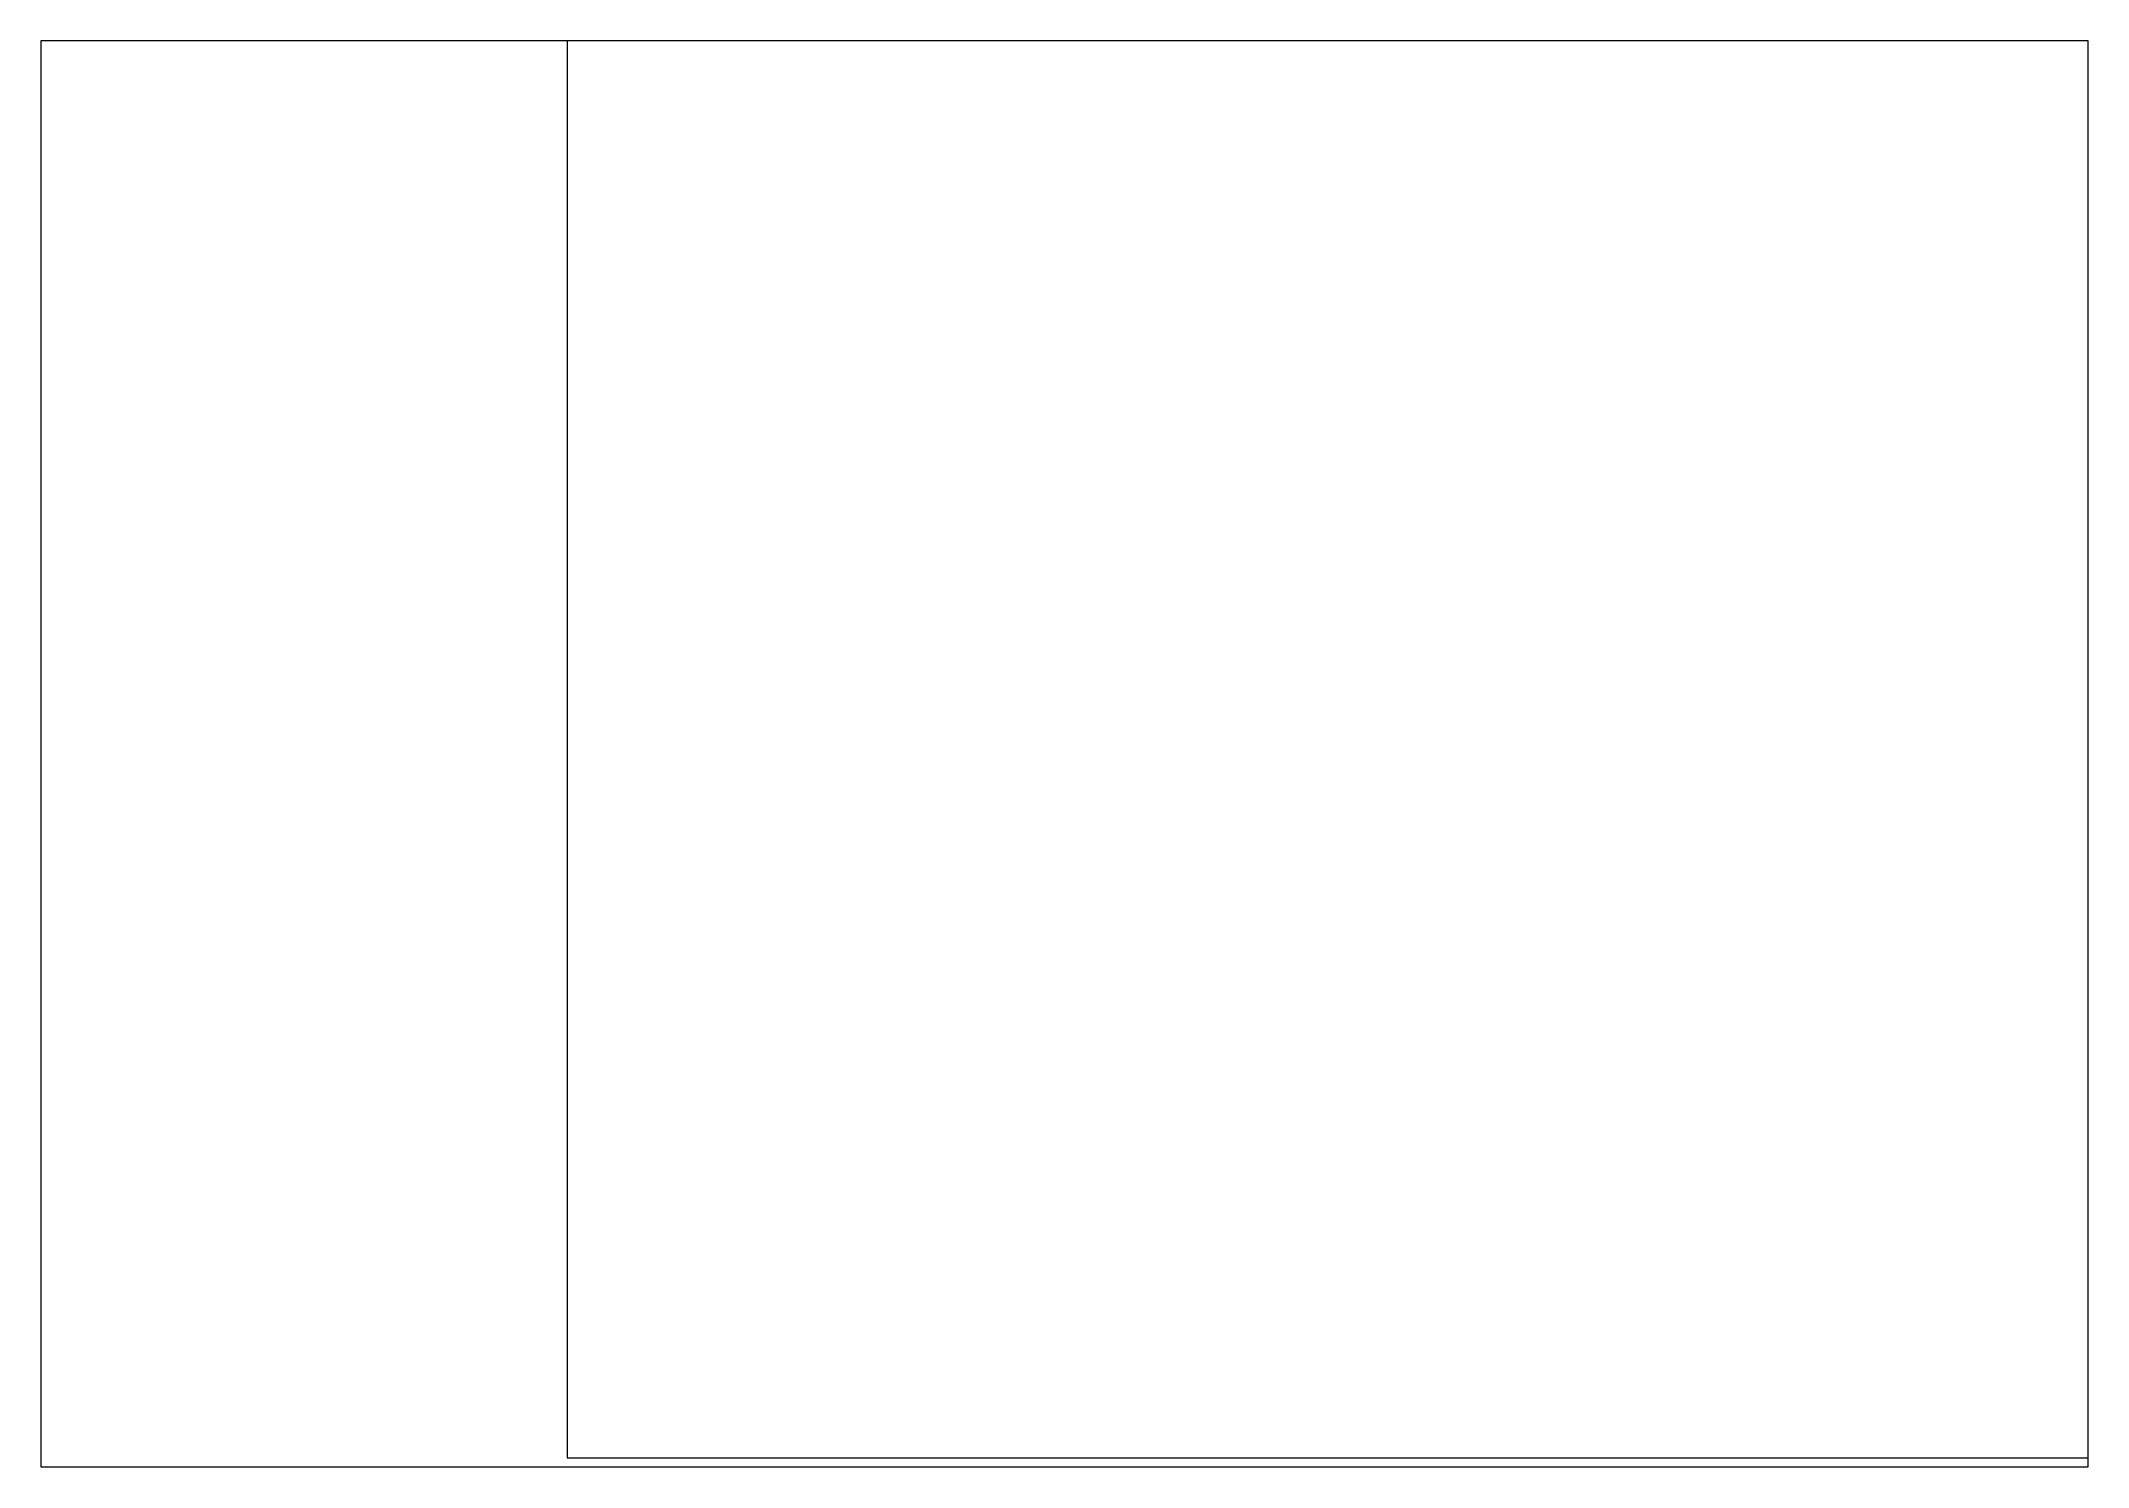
# Paper-space layout 'レイアウト1' of a CAD drawing. Header units: millimetres. Extents: x 29 to 258, y 20 to 179.
# The model-space entities are those that its viewports show. They can reach past a viewport. Long polylines and large blocks are cut down to what shows.
import ezdxf
from ezdxf import colors
from ezdxf.entities.mleader import LeaderData, LeaderLine
from ezdxf.enums import TextEntityAlignment as Align
from ezdxf.math import Vec2, Vec3

# ---------------------------------------------------------------- set-up
doc = ezdxf.new("R2010")
doc.units = ezdxf.units.MM
doc.header["$LTSCALE"] = 2.4
doc.layers.add('01_NORMAL', color=7, linetype='Continuous', lineweight=25)
doc.layers.add('08_DIM', color=3, linetype='Continuous', lineweight=13)
doc.layers.add('91_BLANK', color=5, linetype='Continuous', lineweight=0, plot=False)
doc.styles.get("Standard").update_dxf_attribs({"font": 'txt.shx', "bigfont": 'extfont2.shx'})

# ---------------------------------------------------------------- blocks, each defined once
blk = doc.blocks.new('AM_BALLOON1')
at = {"transparency": 16777216}
blk.add_circle((0, 0), 5, dxfattribs=at)
blk.add_attdef('B_NUMBER', text='', height=3, dxfattribs=at).set_placement((0, 0), align=Align.MIDDLE_CENTER)
blk = doc.blocks.new('_OPEN')
at = {"color": 0, "linetype": 'ByBlock'}
for p, q in [((-1, 0.167), (0, 0)), ((0, 0), (-1, -0.167)), ((0, 0), (-1, 0))]:
    blk.add_line(p, q, dxfattribs=at)

msp = doc.modelspace()

# ---------------------------------------------------------------- linework, layer by layer
at = {"layer": '91_BLANK'}
msp.add_lwpolyline([(0, 0), (8282.0086, 0), (8282.0086, 5829.198), (0, 5829.198)], close=True, dxfattribs=at)

# ---------------------------------------------------------------- leaders
at = {"layer": '08_DIM'}
ml = msp.add_multileader_block('Standard', dxfattribs=at)
ml.set_content('AM_BALLOON1', color=256, scale=3)
ml.set_attribute('B_NUMBER', 'B', width=0)
ml.set_leader_properties(color=256, linetype='ByLayer', lineweight=-1)
ml.set_arrow_properties(name='OPEN')
ml.build(insert=Vec2(0, 0))
ml.multileader.update_dxf_attribs({"leader_type": 0, "has_dogleg": 0, "text_right_attachment_type": 6, "dogleg_length": 0, "arrow_head_size": 6, "scale": 3, "block_connection_type": 1})
ctx = ml.context
ctx.base_point, ctx.scale, ctx.char_height, ctx.arrow_head_size, ctx.landing_gap_size, ctx.plane_origin = Vec3(10430.3073, 2738.286), 3, 12, 6, 6, Vec3(10430.3073, 2738.286)
ctx.right_attachment, ctx.attachment_type = 6, 1
notes = []
notes.append((ctx, [(0, (0, 0, 0), (0, 0), (1, 0), 1, [])]))
ctx.block.insert = Vec3(10430.3073, 2738.286)
ml = msp.add_multileader_block('Standard', dxfattribs=at)
ml.set_content('AM_BALLOON1', color=256, scale=3)
ml.set_attribute('B_NUMBER', 'L', width=0)
ml.set_leader_properties(color=256, linetype='ByLayer', lineweight=-1)
ml.set_arrow_properties(name='OPEN')
ml.build(insert=Vec2(0, 0))
ml.multileader.update_dxf_attribs({"leader_type": 0, "has_dogleg": 0, "text_right_attachment_type": 6, "dogleg_length": 0, "arrow_head_size": 6, "scale": 3, "block_connection_type": 1})
ctx = ml.context
ctx.base_point, ctx.scale, ctx.char_height, ctx.arrow_head_size, ctx.landing_gap_size, ctx.plane_origin = Vec3(10446.325, 2647.0109), 3, 12, 6, 6, Vec3(10446.325, 2647.0109)
ctx.right_attachment, ctx.attachment_type = 6, 1
notes.append((ctx, [(0, (0, 0, 0), (0, 0), (1, 0), 1, [])]))
ctx.block.insert = Vec3(10446.325, 2647.0109)
ml = msp.add_multileader_block('Standard', dxfattribs=at)
ml.set_content('AM_BALLOON1', color=256, scale=3)
ml.set_attribute('B_NUMBER', 'I', width=0)
ml.set_leader_properties(color=256, linetype='ByLayer', lineweight=-1)
ml.set_arrow_properties(name='OPEN')
ml.build(insert=Vec2(0, 0))
ml.multileader.update_dxf_attribs({"leader_type": 0, "has_dogleg": 0, "text_right_attachment_type": 6, "dogleg_length": 0, "arrow_head_size": 6, "scale": 3, "block_connection_type": 1})
ctx = ml.context
ctx.base_point, ctx.scale, ctx.char_height, ctx.arrow_head_size, ctx.landing_gap_size, ctx.plane_origin = Vec3(10429.5372, 2608.367), 3, 12, 6, 6, Vec3(10429.5372, 2608.367)
ctx.right_attachment, ctx.attachment_type = 6, 1
notes.append((ctx, [(0, (0, 0, 0), (0, 0), (1, 0), 1, [])]))
ctx.block.insert = Vec3(10429.5372, 2608.367)
ml = msp.add_multileader_block('Standard', dxfattribs=at)
ml.set_content('AM_BALLOON1', color=256, scale=3)
ml.set_attribute('B_NUMBER', 'H', width=0)
ml.set_leader_properties(color=256, linetype='ByLayer', lineweight=-1)
ml.set_arrow_properties(name='OPEN')
ml.build(insert=Vec2(0, 0))
ml.multileader.update_dxf_attribs({"leader_type": 0, "has_dogleg": 0, "text_right_attachment_type": 6, "dogleg_length": 0, "arrow_head_size": 6, "scale": 3, "block_connection_type": 1})
ctx = ml.context
ctx.base_point, ctx.scale, ctx.char_height, ctx.arrow_head_size, ctx.landing_gap_size, ctx.plane_origin = Vec3(10445.8021, 2569.0443), 3, 12, 6, 6, Vec3(10445.8021, 2569.0443)
ctx.right_attachment, ctx.attachment_type = 6, 1
notes.append((ctx, [(0, (0, 0, 0), (0, 0), (1, 0), 1, [])]))
ctx.block.insert = Vec3(10445.8021, 2569.0443)
ml = msp.add_multileader_block('Standard', dxfattribs=at)
ml.set_content('AM_BALLOON1', color=256, scale=3)
ml.set_attribute('B_NUMBER', 'G', width=0)
ml.set_leader_properties(color=256, linetype='ByLayer', lineweight=-1)
ml.set_arrow_properties(name='OPEN')
ml.build(insert=Vec2(0, 0))
ml.multileader.update_dxf_attribs({"leader_type": 0, "has_dogleg": 0, "text_right_attachment_type": 6, "dogleg_length": 0, "arrow_head_size": 6, "scale": 3, "block_connection_type": 1})
ctx = ml.context
ctx.base_point, ctx.scale, ctx.char_height, ctx.arrow_head_size, ctx.landing_gap_size, ctx.plane_origin = Vec3(10453.2259, 2484.8045), 3, 12, 6, 6, Vec3(10453.2259, 2484.8045)
ctx.right_attachment, ctx.attachment_type = 6, 1
notes.append((ctx, [(0, (0, 0, 0), (0, 0), (1, 0), 1, [])]))
ctx.block.insert = Vec3(10453.2259, 2484.8045)
ml = msp.add_multileader_block('Standard', dxfattribs=at)
ml.set_content('AM_BALLOON1', color=256, scale=3)
ml.set_attribute('B_NUMBER', 'M', width=0)
ml.set_leader_properties(color=256, linetype='ByLayer', lineweight=-1)
ml.set_arrow_properties(name='OPEN')
ml.build(insert=Vec2(0, 0))
ml.multileader.update_dxf_attribs({"leader_type": 0, "has_dogleg": 0, "text_right_attachment_type": 6, "dogleg_length": 0, "arrow_head_size": 6, "scale": 3, "block_connection_type": 1})
ctx = ml.context
ctx.base_point, ctx.scale, ctx.char_height, ctx.arrow_head_size, ctx.landing_gap_size, ctx.plane_origin = Vec3(10331.1225, 2418.1205), 3, 12, 6, 6, Vec3(10327.6221, 2438.1106)
ctx.right_attachment, ctx.attachment_type = 6, 1
notes.append((ctx, [(0, (0, 0, 0), (0, 0), (1, 0), 1, [])]))
ctx.block.insert = Vec3(10331.1225, 2418.1205)
ml = msp.add_multileader_block('Standard', dxfattribs=at)
ml.set_content('AM_BALLOON1', color=256, scale=3)
ml.set_attribute('B_NUMBER', 'U', width=0)
ml.set_leader_properties(color=256, linetype='ByLayer', lineweight=-1)
ml.set_arrow_properties(name='OPEN')
ml.build(insert=Vec2(0, 0))
ml.multileader.update_dxf_attribs({"leader_type": 0, "has_dogleg": 0, "text_right_attachment_type": 6, "dogleg_length": 0, "arrow_head_size": 6, "scale": 3, "block_connection_type": 1})
ctx = ml.context
ctx.base_point, ctx.scale, ctx.char_height, ctx.arrow_head_size, ctx.landing_gap_size, ctx.plane_origin = Vec3(10338.3343, 2380.9736), 3, 12, 6, 6, Vec3(10334.834, 2400.9636)
ctx.right_attachment, ctx.attachment_type = 6, 1
notes.append((ctx, [(0, (0, 0, 0), (0, 0), (1, 0), 1, [])]))
ctx.block.insert = Vec3(10338.3343, 2380.9736)
ml = msp.add_multileader_block('Standard', dxfattribs=at)
ml.set_content('AM_BALLOON1', color=256, scale=3)
ml.set_attribute('B_NUMBER', 'C', width=0)
ml.set_leader_properties(color=256, linetype='ByLayer', lineweight=-1)
ml.set_arrow_properties(name='OPEN')
ml.build(insert=Vec2(0, 0))
ml.multileader.update_dxf_attribs({"leader_type": 0, "has_dogleg": 0, "text_right_attachment_type": 6, "dogleg_length": 0, "arrow_head_size": 6, "scale": 3, "block_connection_type": 1})
ctx = ml.context
ctx.base_point, ctx.scale, ctx.char_height, ctx.arrow_head_size, ctx.landing_gap_size, ctx.plane_origin = Vec3(13270.7925, 2153.6438), 3, 12, 6, 6, Vec3(13270.7925, 2153.6438)
ctx.right_attachment, ctx.attachment_type = 6, 1
notes.append((ctx, [(0, (0, 0, 0), (0, 0), (1, 0), 1, [])]))
ctx.block.insert = Vec3(13270.7925, 2153.6438)
ml = msp.add_multileader_block('Standard', dxfattribs=at)
ml.set_content('AM_BALLOON1', color=256, scale=3)
ml.set_attribute('B_NUMBER', 'I', width=0)
ml.set_leader_properties(color=256, linetype='ByLayer', lineweight=-1)
ml.set_arrow_properties(name='OPEN')
ml.build(insert=Vec2(0, 0))
ml.multileader.update_dxf_attribs({"leader_type": 0, "has_dogleg": 0, "text_right_attachment_type": 6, "dogleg_length": 0, "arrow_head_size": 6, "scale": 3, "block_connection_type": 1})
ctx = ml.context
ctx.base_point, ctx.scale, ctx.char_height, ctx.arrow_head_size, ctx.landing_gap_size, ctx.plane_origin = Vec3(9130.4289, 1934.0229), 3, 12, 6, 6, Vec3(9130.4289, 1934.0229)
ctx.right_attachment, ctx.attachment_type = 6, 1
notes.append((ctx, [(0, (0, 0, 0), (0, 0), (1, 0), 1, [])]))
ctx.block.insert = Vec3(9130.4289, 1934.0229)
ml = msp.add_multileader_block('Standard', dxfattribs=at)
ml.set_content('AM_BALLOON1', color=256, scale=3)
ml.set_attribute('B_NUMBER', 'I', width=0)
ml.set_leader_properties(color=256, linetype='ByLayer', lineweight=-1)
ml.set_arrow_properties(name='OPEN')
ml.build(insert=Vec2(0, 0))
ml.multileader.update_dxf_attribs({"leader_type": 0, "has_dogleg": 0, "text_right_attachment_type": 6, "dogleg_length": 0, "arrow_head_size": 6, "scale": 3, "block_connection_type": 1})
ctx = ml.context
ctx.base_point, ctx.scale, ctx.char_height, ctx.arrow_head_size, ctx.landing_gap_size, ctx.plane_origin = Vec3(13741.5477, 1901.073), 3, 12, 6, 6, Vec3(13741.5477, 1901.073)
ctx.right_attachment, ctx.attachment_type = 6, 1
notes.append((ctx, [(0, (0, 0, 0), (0, 0), (1, 0), 1, [])]))
ctx.block.insert = Vec3(13741.5477, 1901.073)
ml = msp.add_multileader_block('Standard', dxfattribs=at)
ml.set_content('AM_BALLOON1', color=256, scale=3)
ml.set_attribute('B_NUMBER', 'H', width=0)
ml.set_leader_properties(color=256, linetype='ByLayer', lineweight=-1)
ml.set_arrow_properties(name='OPEN')
ml.build(insert=Vec2(0, 0))
ml.multileader.update_dxf_attribs({"leader_type": 0, "has_dogleg": 0, "text_right_attachment_type": 6, "dogleg_length": 0, "arrow_head_size": 6, "scale": 3, "block_connection_type": 1})
ctx = ml.context
ctx.base_point, ctx.scale, ctx.char_height, ctx.arrow_head_size, ctx.landing_gap_size, ctx.plane_origin = Vec3(9110.9959, 1896.5673), 3, 12, 6, 6, Vec3(9110.9959, 1896.5673)
ctx.right_attachment, ctx.attachment_type = 6, 1
notes.append((ctx, [(0, (0, 0, 0), (0, 0), (1, 0), 1, [])]))
ctx.block.insert = Vec3(9110.9959, 1896.5673)
ml = msp.add_multileader_block('Standard', dxfattribs=at)
ml.set_content('AM_BALLOON1', color=256, scale=3)
ml.set_attribute('B_NUMBER', 'G', width=0)
ml.set_leader_properties(color=256, linetype='ByLayer', lineweight=-1)
ml.set_arrow_properties(name='OPEN')
ml.build(insert=Vec2(0, 0))
ml.multileader.update_dxf_attribs({"leader_type": 0, "has_dogleg": 0, "text_right_attachment_type": 6, "dogleg_length": 0, "arrow_head_size": 6, "scale": 3, "block_connection_type": 1})
ctx = ml.context
ctx.base_point, ctx.scale, ctx.char_height, ctx.arrow_head_size, ctx.landing_gap_size, ctx.plane_origin = Vec3(9032.0192, 1860.6127), 3, 12, 6, 6, Vec3(9032.0192, 1860.6127)
ctx.right_attachment, ctx.attachment_type = 6, 1
notes.append((ctx, [(0, (0, 0, 0), (0, 0), (1, 0), 1, [])]))
ctx.block.insert = Vec3(9032.0192, 1860.6127)
ml = msp.add_multileader_block('Standard', dxfattribs=at)
ml.set_content('AM_BALLOON1', color=256, scale=3)
ml.set_attribute('B_NUMBER', 'H', width=0)
ml.set_leader_properties(color=256, linetype='ByLayer', lineweight=-1)
ml.set_arrow_properties(name='OPEN')
ml.build(insert=Vec2(0, 0))
ml.multileader.update_dxf_attribs({"leader_type": 0, "has_dogleg": 0, "text_right_attachment_type": 6, "dogleg_length": 0, "arrow_head_size": 6, "scale": 3, "block_connection_type": 1})
ctx = ml.context
ctx.base_point, ctx.scale, ctx.char_height, ctx.arrow_head_size, ctx.landing_gap_size, ctx.plane_origin = Vec3(13758.3489, 1860.4698), 3, 12, 6, 6, Vec3(13758.3489, 1860.4698)
ctx.right_attachment, ctx.attachment_type = 6, 1
notes.append((ctx, [(0, (0, 0, 0), (0, 0), (1, 0), 1, [])]))
ctx.block.insert = Vec3(13758.3489, 1860.4698)
ml = msp.add_multileader_block('Standard', dxfattribs=at)
ml.set_content('AM_BALLOON1', color=256, scale=3)
ml.set_attribute('B_NUMBER', 'G', width=0)
ml.set_leader_properties(color=256, linetype='ByLayer', lineweight=-1)
ml.set_arrow_properties(name='OPEN')
ml.build(insert=Vec2(0, 0))
ml.multileader.update_dxf_attribs({"leader_type": 0, "has_dogleg": 0, "text_right_attachment_type": 6, "dogleg_length": 0, "arrow_head_size": 6, "scale": 3, "block_connection_type": 1})
ctx = ml.context
ctx.base_point, ctx.scale, ctx.char_height, ctx.arrow_head_size, ctx.landing_gap_size, ctx.plane_origin = Vec3(13765.7727, 1776.2299), 3, 12, 6, 6, Vec3(13765.7727, 1776.2299)
ctx.right_attachment, ctx.attachment_type = 6, 1
notes.append((ctx, [(0, (0, 0, 0), (0, 0), (1, 0), 1, [])]))
ctx.block.insert = Vec3(13765.7727, 1776.2299)
ml = msp.add_multileader_block('Standard', dxfattribs=at)
ml.set_content('AM_BALLOON1', color=256, scale=3)
ml.set_attribute('B_NUMBER', 'E', width=0)
ml.set_leader_properties(color=256, linetype='ByLayer', lineweight=-1)
ml.set_arrow_properties(name='OPEN')
ml.build(insert=Vec2(0, 0))
ml.multileader.update_dxf_attribs({"leader_type": 0, "has_dogleg": 0, "text_right_attachment_type": 6, "dogleg_length": 0, "arrow_head_size": 6, "scale": 3, "block_connection_type": 1})
ctx = ml.context
ctx.base_point, ctx.scale, ctx.char_height, ctx.arrow_head_size, ctx.landing_gap_size, ctx.plane_origin = Vec3(9060.6861, 1741.6105), 3, 12, 6, 6, Vec3(9060.6861, 1741.6105)
ctx.right_attachment, ctx.attachment_type = 6, 1
notes.append((ctx, [(0, (0, 0, 0), (0, 0), (1, 0), 1, [])]))
ctx.block.insert = Vec3(9060.6861, 1741.6105)
ml = msp.add_multileader_block('Standard', dxfattribs=at)
ml.set_content('AM_BALLOON1', color=256, scale=3)
ml.set_attribute('B_NUMBER', 'E', width=0)
ml.set_leader_properties(color=256, linetype='ByLayer', lineweight=-1)
ml.set_arrow_properties(name='OPEN')
ml.build(insert=Vec2(0, 0))
ml.multileader.update_dxf_attribs({"leader_type": 0, "has_dogleg": 0, "text_right_attachment_type": 6, "dogleg_length": 0, "arrow_head_size": 6, "scale": 3, "block_connection_type": 1})
ctx = ml.context
ctx.base_point, ctx.scale, ctx.char_height, ctx.arrow_head_size, ctx.landing_gap_size, ctx.plane_origin = Vec3(13705.6199, 1706.7043), 3, 12, 6, 6, Vec3(13705.6199, 1706.7043)
ctx.right_attachment, ctx.attachment_type = 6, 1
notes.append((ctx, [(0, (0, 0, 0), (0, 0), (1, 0), 1, [])]))
ctx.block.insert = Vec3(13705.6199, 1706.7043)
ml = msp.add_multileader_block('Standard', dxfattribs=at)
ml.set_content('AM_BALLOON1', color=256, scale=3)
ml.set_attribute('B_NUMBER', 'F', width=0)
ml.set_leader_properties(color=256, linetype='ByLayer', lineweight=-1)
ml.set_arrow_properties(name='OPEN')
ml.build(insert=Vec2(0, 0))
ml.multileader.update_dxf_attribs({"leader_type": 0, "has_dogleg": 0, "text_right_attachment_type": 6, "dogleg_length": 0, "arrow_head_size": 6, "scale": 3, "block_connection_type": 1})
ctx = ml.context
ctx.base_point, ctx.scale, ctx.char_height, ctx.arrow_head_size, ctx.landing_gap_size, ctx.plane_origin = Vec3(9098.2292, 1693.5069), 3, 12, 6, 6, Vec3(9098.2292, 1693.5069)
ctx.right_attachment, ctx.attachment_type = 6, 1
notes.append((ctx, [(0, (0, 0, 0), (0, 0), (1, 0), 1, [])]))
ctx.block.insert = Vec3(9098.2292, 1693.5069)
ml = msp.add_multileader_block('Standard', dxfattribs=at)
ml.set_content('AM_BALLOON1', color=256, scale=3)
ml.set_attribute('B_NUMBER', 'R', width=0)
ml.set_leader_properties(color=256, linetype='ByLayer', lineweight=-1)
ml.set_arrow_properties(name='OPEN')
ml.build(insert=Vec2(0, 0))
ml.multileader.update_dxf_attribs({"leader_type": 0, "has_dogleg": 0, "text_right_attachment_type": 6, "dogleg_length": 0, "arrow_head_size": 6, "scale": 3, "block_connection_type": 1})
ctx = ml.context
ctx.base_point, ctx.scale, ctx.char_height, ctx.arrow_head_size, ctx.landing_gap_size, ctx.plane_origin = Vec3(12845.5512, 1670.5263), 3, 12, 6, 6, Vec3(12872.3879, 1467.6076)
ctx.right_attachment, ctx.attachment_type = 6, 1
notes.append((ctx, [(0, (0, 0, 0), (0, 0), (1, 0), 1, [])]))
ctx.block.insert = Vec3(12845.5512, 1670.5263)
ml = msp.add_multileader_block('Standard', dxfattribs=at)
ml.set_content('AM_BALLOON1', color=256, scale=3)
ml.set_attribute('B_NUMBER', 'F', width=0)
ml.set_leader_properties(color=256, linetype='ByLayer', lineweight=-1)
ml.set_arrow_properties(name='OPEN')
ml.build(insert=Vec2(0, 0))
ml.multileader.update_dxf_attribs({"leader_type": 0, "has_dogleg": 0, "text_right_attachment_type": 6, "dogleg_length": 0, "arrow_head_size": 6, "scale": 3, "block_connection_type": 1})
ctx = ml.context
ctx.base_point, ctx.scale, ctx.char_height, ctx.arrow_head_size, ctx.landing_gap_size, ctx.plane_origin = Vec3(13669.7336, 1667.2046), 3, 12, 6, 6, Vec3(13669.7336, 1667.2046)
ctx.right_attachment, ctx.attachment_type = 6, 1
notes.append((ctx, [(0, (0, 0, 0), (0, 0), (1, 0), 1, [])]))
ctx.block.insert = Vec3(13669.7336, 1667.2046)
ml = msp.add_multileader_block('Standard', dxfattribs=at)
ml.set_content('AM_BALLOON1', color=256, scale=3)
ml.set_attribute('B_NUMBER', 'A', width=0)
ml.set_leader_properties(color=256, linetype='ByLayer', lineweight=-1)
ml.set_arrow_properties(name='OPEN')
ml.build(insert=Vec2(0, 0))
ml.multileader.update_dxf_attribs({"leader_type": 0, "has_dogleg": 0, "text_right_attachment_type": 6, "dogleg_length": 0, "arrow_head_size": 6, "scale": 3, "block_connection_type": 1})
ctx = ml.context
ctx.base_point, ctx.scale, ctx.char_height, ctx.arrow_head_size, ctx.landing_gap_size, ctx.plane_origin = Vec3(9177.3785, 1632.4207), 3, 12, 6, 6, Vec3(9177.3785, 1632.4207)
ctx.right_attachment, ctx.attachment_type = 6, 1
notes.append((ctx, [(0, (0, 0, 0), (0, 0), (1, 0), 1, [])]))
ctx.block.insert = Vec3(9177.3785, 1632.4207)
ml = msp.add_multileader_block('Standard', dxfattribs=at)
ml.set_content('AM_BALLOON1', color=256, scale=3)
ml.set_attribute('B_NUMBER', 'F', width=0)
ml.set_leader_properties(color=256, linetype='ByLayer', lineweight=-1)
ml.set_arrow_properties(name='OPEN')
ml.build(insert=Vec2(0, 0))
ml.multileader.update_dxf_attribs({"leader_type": 0, "has_dogleg": 0, "text_right_attachment_type": 6, "dogleg_length": 0, "arrow_head_size": 6, "scale": 3, "block_connection_type": 1})
ctx = ml.context
ctx.base_point, ctx.scale, ctx.char_height, ctx.arrow_head_size, ctx.landing_gap_size, ctx.plane_origin = Vec3(32191.9428, 1591.6932), 3, 12, 6, 6, Vec3(32191.9428, 1591.6932)
ctx.right_attachment, ctx.attachment_type = 6, 1
notes.append((ctx, [(0, (0, 0, 0), (0, 0), (1, 0), 1, [])]))
ctx.block.insert = Vec3(32191.9428, 1591.6932)
ml = msp.add_multileader_block('Standard', dxfattribs=at)
ml.set_content('AM_BALLOON1', color=256, scale=3)
ml.set_attribute('B_NUMBER', 'N', width=0)
ml.set_leader_properties(color=256, linetype='ByLayer', lineweight=-1)
ml.set_arrow_properties(name='OPEN')
ml.build(insert=Vec2(0, 0))
ml.multileader.update_dxf_attribs({"leader_type": 0, "has_dogleg": 0, "text_right_attachment_type": 6, "dogleg_length": 0, "arrow_head_size": 6, "scale": 3, "block_connection_type": 1})
ctx = ml.context
ctx.base_point, ctx.scale, ctx.char_height, ctx.arrow_head_size, ctx.landing_gap_size, ctx.plane_origin = Vec3(9845.3773, 1588.8517), 3, 12, 6, 6, Vec3(9841.8769, 1608.8417)
ctx.right_attachment, ctx.attachment_type = 6, 1
notes.append((ctx, [(0, (0, 0, 0), (0, 0), (1, 0), 1, [])]))
ctx.block.insert = Vec3(9845.3773, 1588.8517)
ml = msp.add_multileader_block('Standard', dxfattribs=at)
ml.set_content('AM_BALLOON1', color=256, scale=3)
ml.set_attribute('B_NUMBER', 'N', width=0)
ml.set_leader_properties(color=256, linetype='ByLayer', lineweight=-1)
ml.set_arrow_properties(name='OPEN')
ml.build(insert=Vec2(0, 0))
ml.multileader.update_dxf_attribs({"leader_type": 0, "has_dogleg": 0, "text_right_attachment_type": 6, "dogleg_length": 0, "arrow_head_size": 6, "scale": 3, "block_connection_type": 1})
ctx = ml.context
ctx.base_point, ctx.scale, ctx.char_height, ctx.arrow_head_size, ctx.landing_gap_size, ctx.plane_origin = Vec3(35713.6935, 1583.3789), 3, 12, 6, 6, Vec3(35713.6935, 1583.3789)
ctx.right_attachment, ctx.attachment_type = 6, 1
notes.append((ctx, [(0, (0, 0, 0), (0, 0), (1, 0), 1, [])]))
ctx.block.insert = Vec3(35713.6935, 1583.3789)
ml = msp.add_multileader_block('Standard', dxfattribs=at)
ml.set_content('AM_BALLOON1', color=256, scale=3)
ml.set_attribute('B_NUMBER', 'E', width=0)
ml.set_leader_properties(color=256, linetype='ByLayer', lineweight=-1)
ml.set_arrow_properties(name='OPEN')
ml.build(insert=Vec2(0, 0))
ml.multileader.update_dxf_attribs({"leader_type": 0, "has_dogleg": 0, "text_right_attachment_type": 6, "dogleg_length": 0, "arrow_head_size": 6, "scale": 3, "block_connection_type": 1})
ctx = ml.context
ctx.base_point, ctx.scale, ctx.char_height, ctx.arrow_head_size, ctx.landing_gap_size, ctx.plane_origin = Vec3(31203.7967, 1533.5688), 3, 12, 6, 6, Vec3(31203.7967, 1533.5688)
ctx.right_attachment, ctx.attachment_type = 6, 1
notes.append((ctx, [(0, (0, 0, 0), (0, 0), (1, 0), 1, [])]))
ctx.block.insert = Vec3(31203.7967, 1533.5688)
ml = msp.add_multileader_block('Standard', dxfattribs=at)
ml.set_content('AM_BALLOON1', color=256, scale=3)
ml.set_attribute('B_NUMBER', 'D', width=0)
ml.set_leader_properties(color=256, linetype='ByLayer', lineweight=-1)
ml.set_arrow_properties(name='OPEN')
ml.build(insert=Vec2(0, 0))
ml.multileader.update_dxf_attribs({"leader_type": 0, "has_dogleg": 0, "text_right_attachment_type": 6, "dogleg_length": 0, "arrow_head_size": 6, "scale": 3, "block_connection_type": 1})
ctx = ml.context
ctx.base_point, ctx.scale, ctx.char_height, ctx.arrow_head_size, ctx.landing_gap_size, ctx.plane_origin = Vec3(13547.9887, 1502.2698), 3, 12, 6, 6, Vec3(13547.9887, 1502.2698)
ctx.right_attachment, ctx.attachment_type = 6, 1
notes.append((ctx, [(0, (0, 0, 0), (0, 0), (1, 0), 1, [])]))
ctx.block.insert = Vec3(13547.9887, 1502.2698)
ml = msp.add_multileader_block('Standard', dxfattribs=at)
ml.set_content('AM_BALLOON1', color=256, scale=3)
ml.set_attribute('B_NUMBER', 'Q', width=0)
ml.set_leader_properties(color=256, linetype='ByLayer', lineweight=-1)
ml.set_arrow_properties(name='OPEN')
ml.build(insert=Vec2(0, 0))
ml.multileader.update_dxf_attribs({"leader_type": 0, "has_dogleg": 0, "text_right_attachment_type": 6, "dogleg_length": 0, "arrow_head_size": 6, "scale": 3, "block_connection_type": 1})
ctx = ml.context
ctx.base_point, ctx.scale, ctx.char_height, ctx.arrow_head_size, ctx.landing_gap_size, ctx.plane_origin = Vec3(12923.9393, 1495.7063), 3, 12, 6, 6, Vec3(12987.2941, 1471.7965)
ctx.right_attachment, ctx.attachment_type = 6, 1
notes.append((ctx, [(0, (0, 0, 0), (0, 0), (1, 0), 1, [])]))
ctx.block.insert = Vec3(12923.9393, 1495.7063)
ml = msp.add_multileader_block('Standard', dxfattribs=at)
ml.set_content('AM_BALLOON1', color=256, scale=3)
ml.set_attribute('B_NUMBER', 'G', width=0)
ml.set_leader_properties(color=256, linetype='ByLayer', lineweight=-1)
ml.set_arrow_properties(name='OPEN')
ml.build(insert=Vec2(0, 0))
ml.multileader.update_dxf_attribs({"leader_type": 0, "has_dogleg": 0, "text_right_attachment_type": 6, "dogleg_length": 0, "arrow_head_size": 6, "scale": 3, "block_connection_type": 1})
ctx = ml.context
ctx.base_point, ctx.scale, ctx.char_height, ctx.arrow_head_size, ctx.landing_gap_size, ctx.plane_origin = Vec3(35678.7497, 1486.7985), 3, 12, 6, 6, Vec3(35678.7497, 1486.7985)
ctx.right_attachment, ctx.attachment_type = 6, 1
notes.append((ctx, [(0, (0, 0, 0), (0, 0), (1, 0), 1, [])]))
ctx.block.insert = Vec3(35678.7497, 1486.7985)
ml = msp.add_multileader_block('Standard', dxfattribs=at)
ml.set_content('AM_BALLOON1', color=256, scale=3)
ml.set_attribute('B_NUMBER', 'K', width=0)
ml.set_leader_properties(color=256, linetype='ByLayer', lineweight=-1)
ml.set_arrow_properties(name='OPEN')
ml.build(insert=Vec2(0, 0))
ml.multileader.update_dxf_attribs({"leader_type": 0, "has_dogleg": 0, "text_right_attachment_type": 6, "dogleg_length": 0, "arrow_head_size": 6, "scale": 3, "block_connection_type": 1})
ctx = ml.context
ctx.base_point, ctx.scale, ctx.char_height, ctx.arrow_head_size, ctx.landing_gap_size, ctx.plane_origin = Vec3(13610.6041, 1463.6318), 3, 12, 6, 6, Vec3(13610.6041, 1463.6318)
ctx.right_attachment, ctx.attachment_type = 6, 1
notes.append((ctx, [(0, (0, 0, 0), (0, 0), (1, 0), 1, [])]))
ctx.block.insert = Vec3(13610.6041, 1463.6318)
ml = msp.add_multileader_block('Standard', dxfattribs=at)
ml.set_content('AM_BALLOON1', color=256, scale=3)
ml.set_attribute('B_NUMBER', 'D', width=0)
ml.set_leader_properties(color=256, linetype='ByLayer', lineweight=-1)
ml.set_arrow_properties(name='OPEN')
ml.build(insert=Vec2(0, 0))
ml.multileader.update_dxf_attribs({"leader_type": 0, "has_dogleg": 0, "text_right_attachment_type": 6, "dogleg_length": 0, "arrow_head_size": 6, "scale": 3, "block_connection_type": 1})
ctx = ml.context
ctx.base_point, ctx.scale, ctx.char_height, ctx.arrow_head_size, ctx.landing_gap_size, ctx.plane_origin = Vec3(9352.2523, 1455.6596), 3, 12, 6, 6, Vec3(9348.7519, 1475.6496)
ctx.right_attachment, ctx.attachment_type = 6, 1
notes.append((ctx, [(0, (0, 0, 0), (0, 0), (1, 0), 1, [])]))
ctx.block.insert = Vec3(9352.2523, 1455.6596)
ml = msp.add_multileader_block('Standard', dxfattribs=at)
ml.set_content('AM_BALLOON1', color=256, scale=3)
ml.set_attribute('B_NUMBER', 'P', width=0)
ml.set_leader_properties(color=256, linetype='ByLayer', lineweight=-1)
ml.set_arrow_properties(name='OPEN')
ml.build(insert=Vec2(0, 0))
ml.multileader.update_dxf_attribs({"leader_type": 0, "has_dogleg": 0, "text_right_attachment_type": 6, "dogleg_length": 0, "arrow_head_size": 6, "scale": 3, "block_connection_type": 1})
ctx = ml.context
ctx.base_point, ctx.scale, ctx.char_height, ctx.arrow_head_size, ctx.landing_gap_size, ctx.plane_origin = Vec3(12944.6835, 1454.7961), 3, 12, 6, 6, Vec3(12967.4273, 1448.5969)
ctx.right_attachment, ctx.attachment_type = 6, 1
notes.append((ctx, [(0, (0, 0, 0), (0, 0), (1, 0), 1, [])]))
ctx.block.insert = Vec3(12944.6835, 1454.7961)
ml = msp.add_multileader_block('Standard', dxfattribs=at)
ml.set_content('AM_BALLOON1', color=256, scale=3)
ml.set_attribute('B_NUMBER', 'O', width=0)
ml.set_leader_properties(color=256, linetype='ByLayer', lineweight=-1)
ml.set_arrow_properties(name='OPEN')
ml.build(insert=Vec2(0, 0))
ml.multileader.update_dxf_attribs({"leader_type": 0, "has_dogleg": 0, "text_right_attachment_type": 6, "dogleg_length": 0, "arrow_head_size": 6, "scale": 3, "block_connection_type": 1})
ctx = ml.context
ctx.base_point, ctx.scale, ctx.char_height, ctx.arrow_head_size, ctx.landing_gap_size, ctx.plane_origin = Vec3(13453.3173, 1425.3549), 3, 12, 6, 6, Vec3(13449.8169, 1445.3449)
ctx.right_attachment, ctx.attachment_type = 6, 1
notes.append((ctx, [(0, (0, 0, 0), (0, 0), (1, 0), 1, [])]))
ctx.block.insert = Vec3(13453.3173, 1425.3549)
ml = msp.add_multileader_block('Standard', dxfattribs=at)
ml.set_content('AM_BALLOON1', color=256, scale=3)
ml.set_attribute('B_NUMBER', 'J', width=0)
ml.set_leader_properties(color=256, linetype='ByLayer', lineweight=-1)
ml.set_arrow_properties(name='OPEN')
ml.build(insert=Vec2(0, 0))
ml.multileader.update_dxf_attribs({"leader_type": 0, "has_dogleg": 0, "text_right_attachment_type": 6, "dogleg_length": 0, "arrow_head_size": 6, "scale": 3, "block_connection_type": 1})
ctx = ml.context
ctx.base_point, ctx.scale, ctx.char_height, ctx.arrow_head_size, ctx.landing_gap_size, ctx.plane_origin = Vec3(9339.45, 1414.1668), 3, 12, 6, 6, Vec3(9339.45, 1414.1668)
ctx.right_attachment, ctx.attachment_type = 6, 1
notes.append((ctx, [(0, (0, 0, 0), (0, 0), (1, 0), 1, [])]))
ctx.block.insert = Vec3(9339.45, 1414.1668)
ml = msp.add_multileader_block('Standard', dxfattribs=at)
ml.set_content('AM_BALLOON1', color=256, scale=10)
ml.set_attribute('B_NUMBER', 'A', width=0)
ml.set_leader_properties(color=256, linetype='ByLayer', lineweight=-1)
ml.set_arrow_properties(name='OPEN')
ml.build(insert=Vec2(0, 0))
ml.multileader.update_dxf_attribs({"leader_type": 0, "has_dogleg": 0, "text_right_attachment_type": 6, "dogleg_length": 0, "arrow_head_size": 20, "scale": 10, "block_connection_type": 1})
ctx = ml.context
ctx.base_point, ctx.scale, ctx.char_height, ctx.arrow_head_size, ctx.landing_gap_size, ctx.plane_origin = Vec3(28142.0768, 1208.612), 10, 40, 20, 20, Vec3(28142.0768, 1208.612)
ctx.right_attachment, ctx.attachment_type = 6, 1
notes.append((ctx, [(0, (0, 0, 0), (0, 0), (1, 0), 1, [])]))
ctx.block.insert = Vec3(28142.0768, 1208.612)
ml = msp.add_multileader_block('Standard', dxfattribs=at)
ml.set_content('AM_BALLOON1', color=256, scale=10)
ml.set_attribute('B_NUMBER', 'S', width=0)
ml.set_leader_properties(color=256, linetype='ByLayer', lineweight=-1)
ml.set_arrow_properties(name='OPEN')
ml.build(insert=Vec2(0, 0))
ml.multileader.update_dxf_attribs({"leader_type": 0, "has_dogleg": 0, "text_right_attachment_type": 6, "dogleg_length": 0, "arrow_head_size": 20, "scale": 10, "block_connection_type": 1})
ctx = ml.context
ctx.base_point, ctx.scale, ctx.char_height, ctx.arrow_head_size, ctx.landing_gap_size, ctx.plane_origin = Vec3(26949.8274, 1197.847), 10, 40, 20, 20, Vec3(26949.8274, 1197.847)
ctx.right_attachment, ctx.attachment_type = 6, 1
notes.append((ctx, [(0, (0, 0, 0), (0, 0), (1, 0), 1, [])]))
ctx.block.insert = Vec3(26949.8274, 1197.847)
ml = msp.add_multileader_block('Standard', dxfattribs=at)
ml.set_content('AM_BALLOON1', color=256, scale=10)
ml.set_attribute('B_NUMBER', 'T', width=0)
ml.set_leader_properties(color=256, linetype='ByLayer', lineweight=-1)
ml.set_arrow_properties(name='OPEN')
ml.build(insert=Vec2(0, 0))
ml.multileader.update_dxf_attribs({"leader_type": 0, "has_dogleg": 0, "text_right_attachment_type": 6, "dogleg_length": 0, "arrow_head_size": 20, "scale": 10, "block_connection_type": 1})
ctx = ml.context
ctx.base_point, ctx.scale, ctx.char_height, ctx.arrow_head_size, ctx.landing_gap_size, ctx.plane_origin = Vec3(6191.1655, 1127.2275), 10, 40, 20, 20, Vec3(6191.1655, 1127.2275)
ctx.right_attachment, ctx.attachment_type = 6, 1
notes.append((ctx, [(0, (0, 0, 0), (0, 0), (1, 0), 1, [])]))
ctx.block.insert = Vec3(6191.1655, 1127.2275)
ml = msp.add_multileader_block('Standard', dxfattribs=at)
ml.set_content('AM_BALLOON1', color=256, scale=10)
ml.set_attribute('B_NUMBER', 'S', width=0)
ml.set_leader_properties(color=256, linetype='ByLayer', lineweight=-1)
ml.set_arrow_properties(name='OPEN')
ml.build(insert=Vec2(0, 0))
ml.multileader.update_dxf_attribs({"leader_type": 0, "has_dogleg": 0, "text_right_attachment_type": 6, "dogleg_length": 0, "arrow_head_size": 20, "scale": 10, "block_connection_type": 1})
ctx = ml.context
ctx.base_point, ctx.scale, ctx.char_height, ctx.arrow_head_size, ctx.landing_gap_size, ctx.plane_origin = Vec3(4998.9161, 1116.4624), 10, 40, 20, 20, Vec3(4998.9161, 1116.4624)
ctx.right_attachment, ctx.attachment_type = 6, 1
notes.append((ctx, [(0, (0, 0, 0), (0, 0), (1, 0), 1, [])]))
ctx.block.insert = Vec3(4998.9161, 1116.4624)
ml = msp.add_multileader_block('Standard', dxfattribs=at)
ml.set_content('AM_BALLOON1', color=256, scale=3)
ml.set_attribute('B_NUMBER', 'N', width=0)
ml.set_leader_properties(color=256, linetype='ByLayer', lineweight=-1)
ml.set_arrow_properties(name='OPEN')
ml.build(insert=Vec2(0, 0))
ml.multileader.update_dxf_attribs({"leader_type": 0, "has_dogleg": 0, "text_right_attachment_type": 6, "dogleg_length": 0, "arrow_head_size": 6, "scale": 3, "block_connection_type": 1})
ctx = ml.context
ctx.base_point, ctx.scale, ctx.char_height, ctx.arrow_head_size, ctx.landing_gap_size, ctx.plane_origin = Vec3(31171.8172, 1066.462), 3, 12, 6, 6, Vec3(31171.8172, 1066.462)
ctx.right_attachment, ctx.attachment_type = 6, 1
notes.append((ctx, [(0, (0, 0, 0), (0, 0), (1, 0), 1, [])]))
ctx.block.insert = Vec3(31171.8172, 1066.462)
ml = msp.add_multileader_block('Standard', dxfattribs=at)
ml.set_content('AM_BALLOON1', color=256, scale=3)
ml.set_attribute('B_NUMBER', 'M', width=0)
ml.set_leader_properties(color=256, linetype='ByLayer', lineweight=-1)
ml.set_arrow_properties(name='OPEN')
ml.build(insert=Vec2(0, 0))
ml.multileader.update_dxf_attribs({"leader_type": 0, "has_dogleg": 0, "text_right_attachment_type": 6, "dogleg_length": 0, "arrow_head_size": 6, "scale": 3, "block_connection_type": 1})
ctx = ml.context
ctx.base_point, ctx.scale, ctx.char_height, ctx.arrow_head_size, ctx.landing_gap_size, ctx.plane_origin = Vec3(32270.8652, 1011.1564), 3, 12, 6, 6, Vec3(32267.3649, 1031.1464)
ctx.right_attachment, ctx.attachment_type = 6, 1
notes.append((ctx, [(0, (0, 0, 0), (0, 0), (1, 0), 1, [])]))
ctx.block.insert = Vec3(32270.8652, 1011.1564)
ml = msp.add_multileader_block('Standard', dxfattribs=at)
ml.set_content('AM_BALLOON1', color=256, scale=3)
ml.set_attribute('B_NUMBER', 'L', width=0)
ml.set_leader_properties(color=256, linetype='ByLayer', lineweight=-1)
ml.set_arrow_properties(name='OPEN')
ml.build(insert=Vec2(0, 0))
ml.multileader.update_dxf_attribs({"leader_type": 0, "has_dogleg": 0, "text_right_attachment_type": 6, "dogleg_length": 0, "arrow_head_size": 6, "scale": 3, "block_connection_type": 1})
ctx = ml.context
ctx.base_point, ctx.scale, ctx.char_height, ctx.arrow_head_size, ctx.landing_gap_size, ctx.plane_origin = Vec3(32317.819, 943.7535), 3, 12, 6, 6, Vec3(32317.819, 943.7535)
ctx.right_attachment, ctx.attachment_type = 6, 1
notes.append((ctx, [(0, (0, 0, 0), (0, 0), (1, 0), 1, [])]))
ctx.block.insert = Vec3(32317.819, 943.7535)
ml = msp.add_multileader_block('Standard', dxfattribs=at)
ml.set_content('AM_BALLOON1', color=256, scale=3)
ml.set_attribute('B_NUMBER', 'I', width=0)
ml.set_leader_properties(color=256, linetype='ByLayer', lineweight=-1)
ml.set_arrow_properties(name='OPEN')
ml.build(insert=Vec2(0, 0))
ml.multileader.update_dxf_attribs({"leader_type": 0, "has_dogleg": 0, "text_right_attachment_type": 6, "dogleg_length": 0, "arrow_head_size": 6, "scale": 3, "block_connection_type": 1})
ctx = ml.context
ctx.base_point, ctx.scale, ctx.char_height, ctx.arrow_head_size, ctx.landing_gap_size, ctx.plane_origin = Vec3(32343.4606, 901.2912), 3, 12, 6, 6, Vec3(32343.4606, 901.2912)
ctx.right_attachment, ctx.attachment_type = 6, 1
notes.append((ctx, [(0, (0, 0, 0), (0, 0), (1, 0), 1, [])]))
ctx.block.insert = Vec3(32343.4606, 901.2912)
ml = msp.add_multileader_block('Standard', dxfattribs=at)
ml.set_content('AM_BALLOON1', color=256, scale=3)
ml.set_attribute('B_NUMBER', '23', width=0)
ml.set_leader_properties(color=256, linetype='ByLayer', lineweight=-1)
ml.set_arrow_properties(name='OPEN')
ml.build(insert=Vec2(0, 0))
ml.multileader.update_dxf_attribs({"leader_type": 0, "has_dogleg": 0, "text_right_attachment_type": 6, "dogleg_length": 0, "arrow_head_size": 6, "scale": 3, "block_connection_type": 1})
ctx = ml.context
ctx.base_point, ctx.scale, ctx.char_height, ctx.arrow_head_size, ctx.landing_gap_size, ctx.plane_origin = Vec3(34736.495, 900.3043), 3, 12, 6, 6, Vec3(34736.495, 900.3043)
ctx.right_attachment, ctx.attachment_type = 6, 1
notes.append((ctx, [(0, (0, 0, 0), (0, 0), (1, 0), 1, [])]))
ctx.block.insert = Vec3(34736.495, 900.3043)
ml = msp.add_multileader_block('Standard', dxfattribs=at)
ml.set_content('AM_BALLOON1', color=256, scale=3)
ml.set_attribute('B_NUMBER', '22', width=0)
ml.set_leader_properties(color=256, linetype='ByLayer', lineweight=-1)
ml.set_arrow_properties(name='OPEN')
ml.build(insert=Vec2(0, 0))
ml.multileader.update_dxf_attribs({"leader_type": 0, "has_dogleg": 0, "text_right_attachment_type": 6, "dogleg_length": 0, "arrow_head_size": 6, "scale": 3, "block_connection_type": 1})
ctx = ml.context
ctx.base_point, ctx.scale, ctx.char_height, ctx.arrow_head_size, ctx.landing_gap_size, ctx.plane_origin = Vec3(34534.3278, 900.3043), 3, 12, 6, 6, Vec3(34534.3278, 900.3043)
ctx.right_attachment, ctx.attachment_type = 6, 1
notes.append((ctx, [(0, (0, 0, 0), (0, 0), (1, 0), 1, [])]))
ctx.block.insert = Vec3(34534.3278, 900.3043)
ml = msp.add_multileader_block('Standard', dxfattribs=at)
ml.set_content('AM_BALLOON1', color=256, scale=3)
ml.set_attribute('B_NUMBER', '21', width=0)
ml.set_leader_properties(color=256, linetype='ByLayer', lineweight=-1)
ml.set_arrow_properties(name='OPEN')
ml.build(insert=Vec2(0, 0))
ml.multileader.update_dxf_attribs({"leader_type": 0, "has_dogleg": 0, "text_right_attachment_type": 6, "dogleg_length": 0, "arrow_head_size": 6, "scale": 3, "block_connection_type": 1})
ctx = ml.context
ctx.base_point, ctx.scale, ctx.char_height, ctx.arrow_head_size, ctx.landing_gap_size, ctx.plane_origin = Vec3(34349.7992, 900.3043), 3, 12, 6, 6, Vec3(34349.7992, 900.3043)
ctx.right_attachment, ctx.attachment_type = 6, 1
notes.append((ctx, [(0, (0, 0, 0), (0, 0), (1, 0), 1, [])]))
ctx.block.insert = Vec3(34349.7992, 900.3043)
ml = msp.add_multileader_block('Standard', dxfattribs=at)
ml.set_content('AM_BALLOON1', color=256, scale=3)
ml.set_attribute('B_NUMBER', 'K', width=0)
ml.set_leader_properties(color=256, linetype='ByLayer', lineweight=-1)
ml.set_arrow_properties(name='OPEN')
ml.build(insert=Vec2(0, 0))
ml.multileader.update_dxf_attribs({"leader_type": 0, "has_dogleg": 0, "text_right_attachment_type": 6, "dogleg_length": 0, "arrow_head_size": 6, "scale": 3, "block_connection_type": 1})
ctx = ml.context
ctx.base_point, ctx.scale, ctx.char_height, ctx.arrow_head_size, ctx.landing_gap_size, ctx.plane_origin = Vec3(32356.2891, 849.2687), 3, 12, 6, 6, Vec3(32356.2891, 849.2687)
ctx.right_attachment, ctx.attachment_type = 6, 1
notes.append((ctx, [(0, (0, 0, 0), (0, 0), (1, 0), 1, [])]))
ctx.block.insert = Vec3(32356.2891, 849.2687)
ml = msp.add_multileader_block('Standard', dxfattribs=at)
ml.set_content('AM_BALLOON1', color=256, scale=3)
ml.set_attribute('B_NUMBER', 'J', width=0)
ml.set_leader_properties(color=256, linetype='ByLayer', lineweight=-1)
ml.set_arrow_properties(name='OPEN')
ml.build(insert=Vec2(0, 0))
ml.multileader.update_dxf_attribs({"leader_type": 0, "has_dogleg": 0, "text_right_attachment_type": 6, "dogleg_length": 0, "arrow_head_size": 6, "scale": 3, "block_connection_type": 1})
ctx = ml.context
ctx.base_point, ctx.scale, ctx.char_height, ctx.arrow_head_size, ctx.landing_gap_size, ctx.plane_origin = Vec3(35124.7181, 837.2743), 3, 12, 6, 6, Vec3(35124.7181, 837.2743)
ctx.right_attachment, ctx.attachment_type = 6, 1
notes.append((ctx, [(0, (0, 0, 0), (0, 0), (1, 0), 1, [])]))
ctx.block.insert = Vec3(35124.7181, 837.2743)
ml = msp.add_multileader_block('Standard', dxfattribs=at)
ml.set_content('AM_BALLOON1', color=256, scale=3)
ml.set_attribute('B_NUMBER', 'V', width=0)
ml.set_leader_properties(color=256, linetype='ByLayer', lineweight=-1)
ml.set_arrow_properties(name='OPEN')
ml.build(insert=Vec2(0, 0))
ml.multileader.update_dxf_attribs({"leader_type": 0, "has_dogleg": 0, "text_right_attachment_type": 6, "dogleg_length": 0, "arrow_head_size": 6, "scale": 3, "block_connection_type": 1})
ctx = ml.context
ctx.base_point, ctx.scale, ctx.char_height, ctx.arrow_head_size, ctx.landing_gap_size, ctx.plane_origin = Vec3(35071.7594, 789.9766), 3, 12, 6, 6, Vec3(35068.2591, 809.9666)
ctx.right_attachment, ctx.attachment_type = 6, 1
notes.append((ctx, [(0, (0, 0, 0), (0, 0), (1, 0), 1, [])]))
ctx.block.insert = Vec3(35071.7594, 789.9766)
ml = msp.add_multileader_block('Standard', dxfattribs=at)
ml.set_content('AM_BALLOON1', color=256, scale=3)
ml.set_attribute('B_NUMBER', 'H', width=0)
ml.set_leader_properties(color=256, linetype='ByLayer', lineweight=-1)
ml.set_arrow_properties(name='OPEN')
ml.build(insert=Vec2(0, 0))
ml.multileader.update_dxf_attribs({"leader_type": 0, "has_dogleg": 0, "text_right_attachment_type": 6, "dogleg_length": 0, "arrow_head_size": 6, "scale": 3, "block_connection_type": 1})
ctx = ml.context
ctx.base_point, ctx.scale, ctx.char_height, ctx.arrow_head_size, ctx.landing_gap_size, ctx.plane_origin = Vec3(31158.2393, 703.3397), 3, 12, 6, 6, Vec3(31158.2393, 703.3397)
ctx.right_attachment, ctx.attachment_type = 6, 1
notes.append((ctx, [(0, (0, 0, 0), (0, 0), (1, 0), 1, [])]))
ctx.block.insert = Vec3(31158.2393, 703.3397)
ml = msp.add_multileader_block('Standard', dxfattribs=at)
ml.set_content('AM_BALLOON1', color=256, scale=3)
ml.set_attribute('B_NUMBER', 'I', width=0)
ml.set_leader_properties(color=256, linetype='ByLayer', lineweight=-1)
ml.set_arrow_properties(name='OPEN')
ml.build(insert=Vec2(0, 0))
ml.multileader.update_dxf_attribs({"leader_type": 0, "has_dogleg": 0, "text_right_attachment_type": 6, "dogleg_length": 0, "arrow_head_size": 6, "scale": 3, "block_connection_type": 1})
ctx = ml.context
ctx.base_point, ctx.scale, ctx.char_height, ctx.arrow_head_size, ctx.landing_gap_size, ctx.plane_origin = Vec3(35835.2766, 679.8347), 3, 12, 6, 6, Vec3(35835.2766, 679.8347)
ctx.right_attachment, ctx.attachment_type = 6, 1
notes.append((ctx, [(0, (0, 0, 0), (0, 0), (1, 0), 1, [])]))
ctx.block.insert = Vec3(35835.2766, 679.8347)
ml = msp.add_multileader_block('Standard', dxfattribs=at)
ml.set_content('AM_BALLOON1', color=256, scale=3)
ml.set_attribute('B_NUMBER', 'K', width=0)
ml.set_leader_properties(color=256, linetype='ByLayer', lineweight=-1)
ml.set_arrow_properties(name='OPEN')
ml.build(insert=Vec2(0, 0))
ml.multileader.update_dxf_attribs({"leader_type": 0, "has_dogleg": 0, "text_right_attachment_type": 6, "dogleg_length": 0, "arrow_head_size": 6, "scale": 3, "block_connection_type": 1})
ctx = ml.context
ctx.base_point, ctx.scale, ctx.char_height, ctx.arrow_head_size, ctx.landing_gap_size, ctx.plane_origin = Vec3(35852.0778, 619.872), 3, 12, 6, 6, Vec3(35852.0778, 619.872)
ctx.right_attachment, ctx.attachment_type = 6, 1
notes.append((ctx, [(0, (0, 0, 0), (0, 0), (1, 0), 1, [])]))
ctx.block.insert = Vec3(35852.0778, 619.872)
ml = msp.add_multileader_block('Standard', dxfattribs=at)
ml.set_content('AM_BALLOON1', color=256, scale=3)
ml.set_attribute('B_NUMBER', 'O', width=0)
ml.set_leader_properties(color=256, linetype='ByLayer', lineweight=-1)
ml.set_arrow_properties(name='OPEN')
ml.build(insert=Vec2(0, 0))
ml.multileader.update_dxf_attribs({"leader_type": 0, "has_dogleg": 0, "text_right_attachment_type": 6, "dogleg_length": 0, "arrow_head_size": 6, "scale": 3, "block_connection_type": 1})
ctx = ml.context
ctx.base_point, ctx.scale, ctx.char_height, ctx.arrow_head_size, ctx.landing_gap_size, ctx.plane_origin = Vec3(32269.0806, 589.7572), 3, 12, 6, 6, Vec3(32269.0806, 589.7572)
ctx.right_attachment, ctx.attachment_type = 6, 1
notes.append((ctx, [(0, (0, 0, 0), (0, 0), (1, 0), 1, [])]))
ctx.block.insert = Vec3(32269.0806, 589.7572)
ml = msp.add_multileader_block('Standard', dxfattribs=at)
ml.set_content('AM_BALLOON1', color=256, scale=3)
ml.set_attribute('B_NUMBER', 'D', width=0)
ml.set_leader_properties(color=256, linetype='ByLayer', lineweight=-1)
ml.set_arrow_properties(name='OPEN')
ml.build(insert=Vec2(0, 0))
ml.multileader.update_dxf_attribs({"leader_type": 0, "has_dogleg": 0, "text_right_attachment_type": 6, "dogleg_length": 0, "arrow_head_size": 6, "scale": 3, "block_connection_type": 1})
ctx = ml.context
ctx.base_point, ctx.scale, ctx.char_height, ctx.arrow_head_size, ctx.landing_gap_size, ctx.plane_origin = Vec3(34948.5557, 399.0972), 3, 12, 6, 6, Vec3(34975.3923, 196.1785)
ctx.right_attachment, ctx.attachment_type = 6, 1
notes.append((ctx, [(0, (0, 0, 0), (0, 0), (1, 0), 1, [])]))
ctx.block.insert = Vec3(34948.5557, 399.0972)
ml = msp.add_multileader_block('Standard', dxfattribs=at)
ml.set_content('AM_BALLOON1', color=256, scale=3)
ml.set_attribute('B_NUMBER', 'M', width=0)
ml.set_leader_properties(color=256, linetype='ByLayer', lineweight=-1)
ml.set_arrow_properties(name='OPEN')
ml.build(insert=Vec2(0, 0))
ml.multileader.update_dxf_attribs({"leader_type": 0, "has_dogleg": 0, "text_right_attachment_type": 6, "dogleg_length": 0, "arrow_head_size": 6, "scale": 3, "block_connection_type": 1})
ctx = ml.context
ctx.base_point, ctx.scale, ctx.char_height, ctx.arrow_head_size, ctx.landing_gap_size, ctx.plane_origin = Vec3(31746.0878, 360.4423), 3, 12, 6, 6, Vec3(31742.5875, 380.4324)
ctx.right_attachment, ctx.attachment_type = 6, 1
notes.append((ctx, [(0, (0, 0, 0), (0, 0), (1, 0), 1, [])]))
ctx.block.insert = Vec3(31746.0878, 360.4423)
ml = msp.add_multileader_block('Standard', dxfattribs=at)
ml.set_content('AM_BALLOON1', color=256, scale=3)
ml.set_attribute('B_NUMBER', 'K', width=0)
ml.set_leader_properties(color=256, linetype='ByLayer', lineweight=-1)
ml.set_arrow_properties(name='OPEN')
ml.build(insert=Vec2(0, 0))
ml.multileader.update_dxf_attribs({"leader_type": 0, "has_dogleg": 0, "text_right_attachment_type": 6, "dogleg_length": 0, "arrow_head_size": 6, "scale": 3, "block_connection_type": 1})
ctx = ml.context
ctx.base_point, ctx.scale, ctx.char_height, ctx.arrow_head_size, ctx.landing_gap_size, ctx.plane_origin = Vec3(30939.2066, 352.4144), 3, 12, 6, 6, Vec3(30939.2066, 352.4144)
ctx.right_attachment, ctx.attachment_type = 6, 1
notes.append((ctx, [(0, (0, 0, 0), (0, 0), (1, 0), 1, [])]))
ctx.block.insert = Vec3(30939.2066, 352.4144)
ml = msp.add_multileader_block('Standard', dxfattribs=at)
ml.set_content('AM_BALLOON1', color=256, scale=3)
ml.set_attribute('B_NUMBER', 'H', width=0)
ml.set_leader_properties(color=256, linetype='ByLayer', lineweight=-1)
ml.set_arrow_properties(name='OPEN')
ml.build(insert=Vec2(0, 0))
ml.multileader.update_dxf_attribs({"leader_type": 0, "has_dogleg": 0, "text_right_attachment_type": 6, "dogleg_length": 0, "arrow_head_size": 6, "scale": 3, "block_connection_type": 1})
ctx = ml.context
ctx.base_point, ctx.scale, ctx.char_height, ctx.arrow_head_size, ctx.landing_gap_size, ctx.plane_origin = Vec3(35725.2951, 339.2103), 3, 12, 6, 6, Vec3(35725.2951, 339.2103)
ctx.right_attachment, ctx.attachment_type = 6, 1
notes.append((ctx, [(0, (0, 0, 0), (0, 0), (1, 0), 1, [])]))
ctx.block.insert = Vec3(35725.2951, 339.2103)
ml = msp.add_multileader_block('Standard', dxfattribs=at)
ml.set_content('AM_BALLOON1', color=256, scale=3)
ml.set_attribute('B_NUMBER', 'J', width=0)
ml.set_leader_properties(color=256, linetype='ByLayer', lineweight=-1)
ml.set_arrow_properties(name='OPEN')
ml.build(insert=Vec2(0, 0))
ml.multileader.update_dxf_attribs({"leader_type": 0, "has_dogleg": 0, "text_right_attachment_type": 6, "dogleg_length": 0, "arrow_head_size": 6, "scale": 3, "block_connection_type": 1})
ctx = ml.context
ctx.base_point, ctx.scale, ctx.char_height, ctx.arrow_head_size, ctx.landing_gap_size, ctx.plane_origin = Vec3(31524.4656, 315.3752), 3, 12, 6, 6, Vec3(31524.4656, 315.3752)
ctx.right_attachment, ctx.attachment_type = 6, 1
notes.append((ctx, [(0, (0, 0, 0), (0, 0), (1, 0), 1, [])]))
ctx.block.insert = Vec3(31524.4656, 315.3752)
ml = msp.add_multileader_block('Standard', dxfattribs=at)
ml.set_content('AM_BALLOON1', color=256, scale=3)
ml.set_attribute('B_NUMBER', 'I', width=0)
ml.set_leader_properties(color=256, linetype='ByLayer', lineweight=-1)
ml.set_arrow_properties(name='OPEN')
ml.build(insert=Vec2(0, 0))
ml.multileader.update_dxf_attribs({"leader_type": 0, "has_dogleg": 0, "text_right_attachment_type": 6, "dogleg_length": 0, "arrow_head_size": 6, "scale": 3, "block_connection_type": 1})
ctx = ml.context
ctx.base_point, ctx.scale, ctx.char_height, ctx.arrow_head_size, ctx.landing_gap_size, ctx.plane_origin = Vec3(30982.274, 311.335), 3, 12, 6, 6, Vec3(30982.274, 311.335)
ctx.right_attachment, ctx.attachment_type = 6, 1
notes.append((ctx, [(0, (0, 0, 0), (0, 0), (1, 0), 1, [])]))
ctx.block.insert = Vec3(30982.274, 311.335)
ml = msp.add_multileader_block('Standard', dxfattribs=at)
ml.set_content('AM_BALLOON1', color=256, scale=3)
ml.set_attribute('B_NUMBER', 'C', width=0)
ml.set_leader_properties(color=256, linetype='ByLayer', lineweight=-1)
ml.set_arrow_properties(name='OPEN')
ml.build(insert=Vec2(0, 0))
ml.multileader.update_dxf_attribs({"leader_type": 0, "has_dogleg": 0, "text_right_attachment_type": 6, "dogleg_length": 0, "arrow_head_size": 6, "scale": 3, "block_connection_type": 1})
ctx = ml.context
ctx.base_point, ctx.scale, ctx.char_height, ctx.arrow_head_size, ctx.landing_gap_size, ctx.plane_origin = Vec3(34981.5706, 292.2946), 3, 12, 6, 6, Vec3(35044.9254, 268.3848)
ctx.right_attachment, ctx.attachment_type = 6, 1
notes.append((ctx, [(0, (0, 0, 0), (0, 0), (1, 0), 1, [])]))
ctx.block.insert = Vec3(34981.5706, 292.2946)
ml = msp.add_multileader_block('Standard', dxfattribs=at)
ml.set_content('AM_BALLOON1', color=256, scale=3)
ml.set_attribute('B_NUMBER', 'B', width=0)
ml.set_leader_properties(color=256, linetype='ByLayer', lineweight=-1)
ml.set_arrow_properties(name='OPEN')
ml.build(insert=Vec2(0, 0))
ml.multileader.update_dxf_attribs({"leader_type": 0, "has_dogleg": 0, "text_right_attachment_type": 6, "dogleg_length": 0, "arrow_head_size": 6, "scale": 3, "block_connection_type": 1})
ctx = ml.context
ctx.base_point, ctx.scale, ctx.char_height, ctx.arrow_head_size, ctx.landing_gap_size, ctx.plane_origin = Vec3(34984.8135, 244.2589), 3, 12, 6, 6, Vec3(35007.5574, 238.0597)
ctx.right_attachment, ctx.attachment_type = 6, 1
notes.append((ctx, [(0, (0, 0, 0), (0, 0), (1, 0), 1, [])]))
ctx.block.insert = Vec3(34984.8135, 244.2589)
for ctx, leaders in notes:
    for number, flags, end, landing, length, lines in leaders:
        leader = LeaderData()
        leader.index, (leader.has_last_leader_line, leader.has_dogleg_vector, leader.attachment_direction) = number, flags
        leader.last_leader_point, leader.dogleg_vector, leader.dogleg_length = Vec3(end), Vec3(landing), length
        for number, points, colour, breaks in lines:
            line = LeaderLine()
            line.index, line.vertices, line.color, line.breaks = number, Vec3.list(points), colors.encode_raw_color(colour), breaks
            leader.lines.append(line)
        ctx.leaders.append(leader)

psp = doc.layouts.new('レイアウト1')

# ---------------------------------------------------------------- viewports
at = {"layer": '01_NORMAL'}
psp.add_viewport(center=(143.2, 99.71), size=(229.12, 159.5289), view_center_point=(104.9936, 148.5), view_height=300.883873, dxfattribs=at)

doc.saveas('drawing.dxf')
